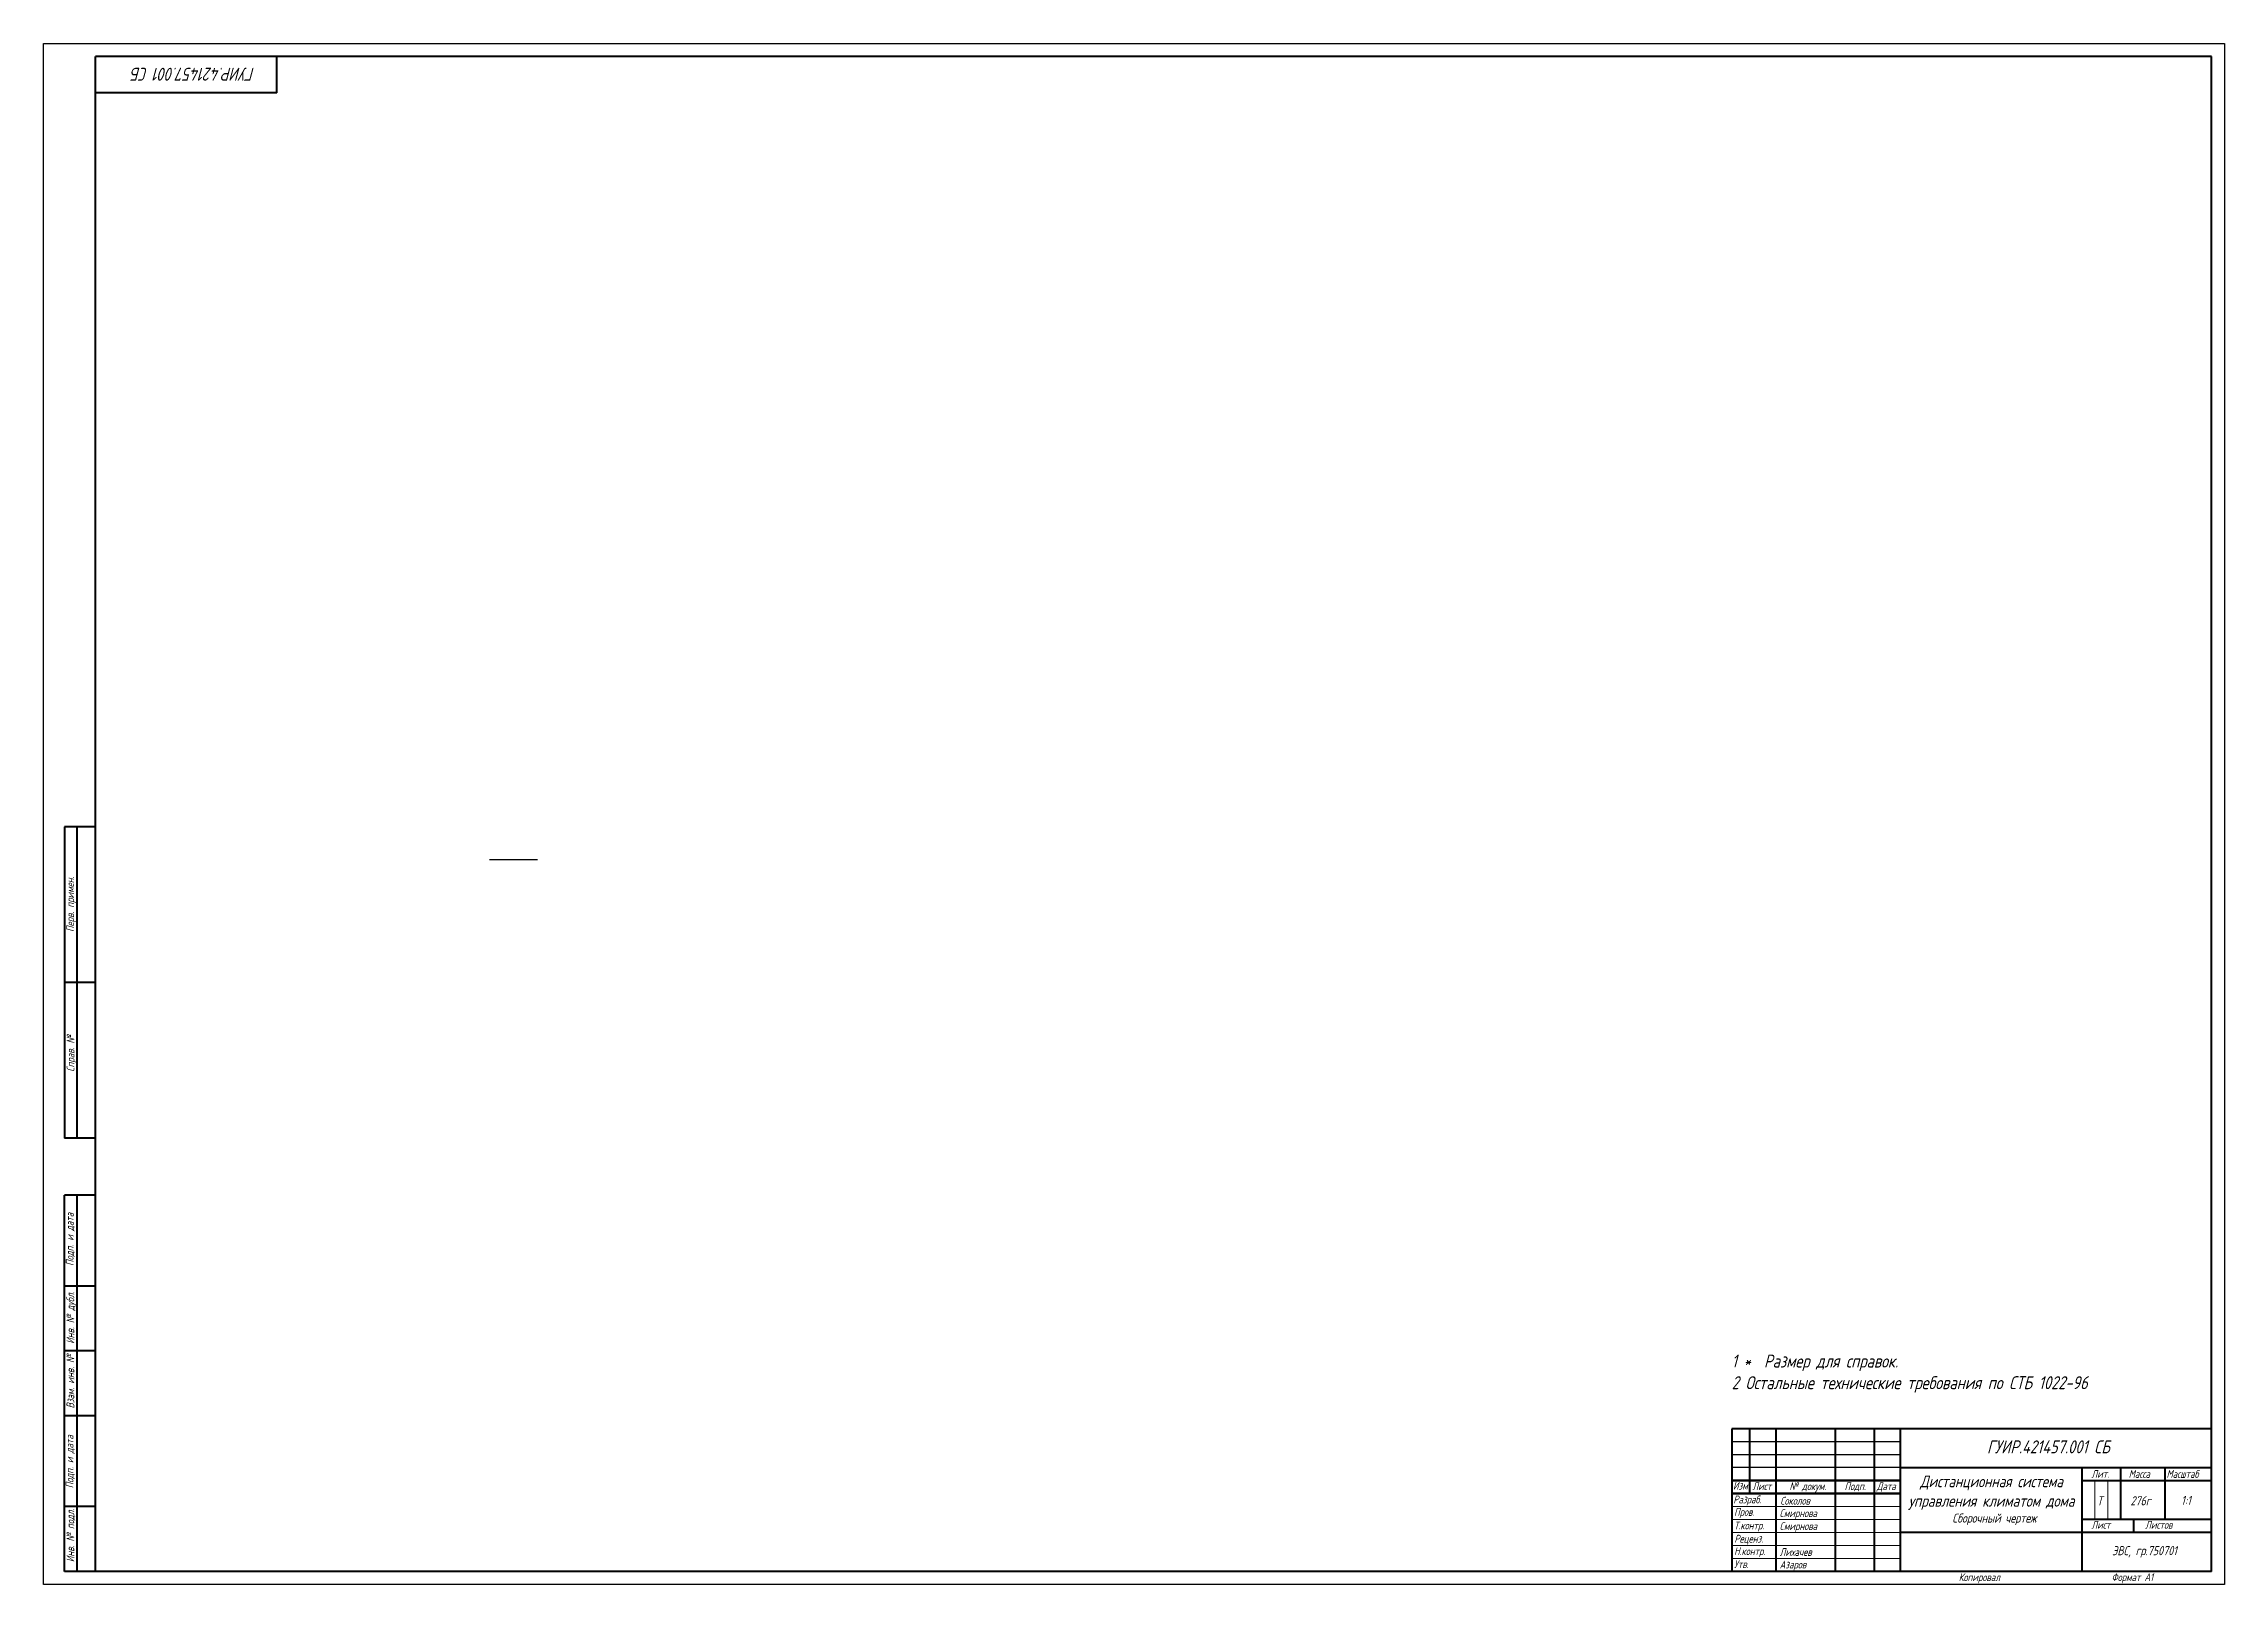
# Model space of a CAD drawing. Extents: x 260 to 1784, y 70 to 664.
# Drawn here: x 260 to 1101, y 70 to 664 of the extents above; entities that cross this region are included whole.
import ezdxf

# ---------------------------------------------------------------- set-up
doc = ezdxf.new("R2010")
doc.units = 0
doc.header["$MEASUREMENT"] = 0
doc.layers.get('0').update_dxf_attribs({"linetype": 'CONTINUOUS'})
doc.layers.add('KONTUR', color=7, linetype='CONTINUOUS')
for name, color, linetype, lineweight in [('Основная', 7, 'CONTINUOUS', 40), ('текст', 7, 'CONTINUOUS', 30), ('тонкая', 7, 'CONTINUOUS', 20)]:
    doc.layers.add(name, color=color, linetype=linetype, lineweight=lineweight)
doc.styles.add('GOST type A0', font='', dxfattribs={"oblique": 15, "height": 3.5})
doc.styles.get('GOST type A0').set_extended_font_data('GOST type A')

msp = doc.modelspace()

# ---------------------------------------------------------------- texts
at = {"layer": 'текст', "style": 'GOST type A0', "oblique": 15}
for s, p in [('Перв. примен.', (271.75, 321.51)), ('Справ. №', (271.91, 267.63)), ('Подп. и дата', (271.57, 192.77)), ('Инв. № дубл.', (271.82, 162.75)), ('Взам. инв. №', (271.82, 137.82)), ('Подп. и дата', (271.52, 107.03)), ('Инв. № подл.', (271.82, 78.57))]:
    msp.add_text(s, height=3, rotation=90, dxfattribs=at).set_placement(p)
for s, p in [('Изм', (911.5, 106.5)), ('Лист', (918.98, 106.35)), ('№ докум. ', (933.26, 106.35)), ('Подп.', (954.51, 106.35)), ('Дата', (966.96, 106.35)), ('Лит.', (1049.72, 111.07)), ('Масса', (1064.09, 111.07)), ('Масштаб', (1078.68, 111.07)), ('Разраб.', (911.62, 101.25)), ('Пров.', (911.92, 96.41)), ('Т.контр.', (911.92, 91.22)), ('Лист', (1049.72, 91.45)), ('Листов', (1070.44, 91.45)), ('Н.контр.', (911.92, 81.3)), ('Реценз.', (912.04, 86.1)), ('Утв.', (911.92, 76.28)), ('Копировал', (998.54, 71.25)), ('Формат А1', (1057.46, 71.25))]:
    msp.add_text(s, height=3, dxfattribs=at).set_placement(p)
at = {"layer": 'тонкая', "style": 'GOST type A0', "oblique": 15}
for s, p in [('Т', (1051.9, 100.47)), ('276г', (1064.76, 100.48)), ('1:1', (1084.3, 100.63))]:
    msp.add_text(s, height=3.5, dxfattribs=at).set_placement(p)
at = {"layer": 'тонкая', "insert": (341.46, 649.7), "char_height": 5, "attachment_point": 1, "rotation": 180, "style": 'GOST type A0'}
msp.add_mtext_dynamic_manual_height_columns('ГУИР.421457.001 СБ', width=52.3276, gutter_width=47.88, heights=[3.68], dxfattribs=at)
at = {"layer": 'тонкая', "insert": (911, 158.59), "char_height": 5, "width": 157.0816, "attachment_point": 1, "style": 'GOST type A0'}
msp.add_mtext('\\pxqj,t1;1 *  Размер для справок.\\P\\pr1.09015;2 Остальные технические требования по СТБ 1022-96', dxfattribs=at)
at = {"layer": 'тонкая', "attachment_point": 1, "style": 'GOST type A0'}
for s, width, gutter_width, heights, insert, char_height in [('ГУИР.421457.001 СБ', 52.3276, 47.88, [3.68], (1009.46, 125.52), 5), ('\\pxqc;Дистанционная система управления климатом дома', 78.7971, 12.5, [16.73], (971.79, 111.95), 4.5), ('Соколов', 7.5622, 12.5, [0], (929.75, 103.74), 3), ('Смирнова', 7.5622, 12.5, [0], (929.46, 98.94), 3), ('Смирнова', 7.5622, 12.5, [0], (929.49, 93.97), 3), ('Сборочный чертеж', 63.2793, 12.5, [0], (996.08, 97.3), 3.5), ('ЭВС, гр.750701', 28.5892, 12.5, [2.56], (1057.71, 84.75), 3.5), ('Лихачев', 7.5622, 12.5, [0], (929.49, 83.97), 3), ('Азаров', 7.5622, 12.5, [0], (929.49, 79.13), 3)]:
    msp.add_mtext_dynamic_manual_height_columns(s, width=width, gutter_width=gutter_width, heights=heights, dxfattribs=dict(at, insert=insert, char_height=char_height))

# ---------------------------------------------------------------- linework, layer by layer
at = {"extrusion": (1.2195e-32, -1.22465e-16, -1)}
msp.add_line((431.94, 349.5, -83), (450.44, 349.5, -83), dxfattribs=at)
for p, q in [((976, 125), (911, 125)), ((976, 120), (911, 120)), ((976, 115), (911, 115)), ((1046, 75), (1046, 75)), ((1046, 75), (1046, 75)), ((1046, 75), (1046, 75))]:
    msp.add_line(p, q)
at = {"lineweight": 50}
for p, q in [((976, 110), (911, 110)), ((976, 105), (911, 105))]:
    msp.add_line(p, q, dxfattribs=at)
at = {"layer": 'KONTUR'}
for p, q in [((260, 70), (260, 664)), ((260, 664), (1101, 664)), ((1101, 664), (1101, 70)), ((1101, 70), (260, 70))]:
    msp.add_line(p, q, dxfattribs=at)
at = {"layer": 'Основная'}
for p, q in [((280, 115), (280, 659)), ((1096, 659), (280, 659)), ((350, 645), (350, 659)), ((1096, 75), (1096, 659)), ((350, 645), (280, 645)), ((268, 362), (268, 242)), ((280, 362), (268, 362)), ((273, 242), (273, 362)), ((280, 302), (268, 302)), ((280, 242), (268, 242)), ((268, 75), (268, 220)), ((280, 220), (268, 220)), ((273, 75), (273, 220)), ((280, 185), (268, 185)), ((280, 160), (268, 160)), ((280, 135), (268, 135)), ((911, 130), (911, 75)), ((1096, 130), (911, 130)), ((918, 105), (918, 130)), ((928, 130), (928, 75)), ((951, 75), (951, 130)), ((966, 130), (966, 75)), ((976, 130), (976, 75)), ((280, 75), (280, 115)), ((976, 115), (1096, 115)), ((1046, 115), (1046, 75)), ((1046, 110), (1096, 110)), ((1061, 115), (1061, 95)), ((1078, 115), (1078, 95)), ((280, 100), (268, 100)), ((1096, 95), (1046, 95)), ((1066, 95), (1066, 90)), ((1096, 90), (976, 90)), ((1096, 75), (268, 75))]:
    msp.add_line(p, q, dxfattribs=at)
at = {"layer": 'тонкая'}
for p, q in [((1050.99, 109.79), (1050.99, 95)), ((1056.07, 109.79), (1056.07, 95)), ((911, 100), (976, 100)), ((976, 95), (911, 95)), ((976, 90), (911, 90))]:
    msp.add_line(p, q, dxfattribs=at)
for points in [[(911, 85), (976, 85)], [(911, 80), (976, 80)]]:
    msp.add_lwpolyline(points, dxfattribs=at)

msp.set_redraw_order([(e.dxf.handle, doc.entitydb.next_handle()) for e in msp.query("TEXT MTEXT ATTDEF DIMENSION ARC_DIMENSION")])  # texts and dimensions are drawn at this point

doc.saveas('drawing.dxf')
